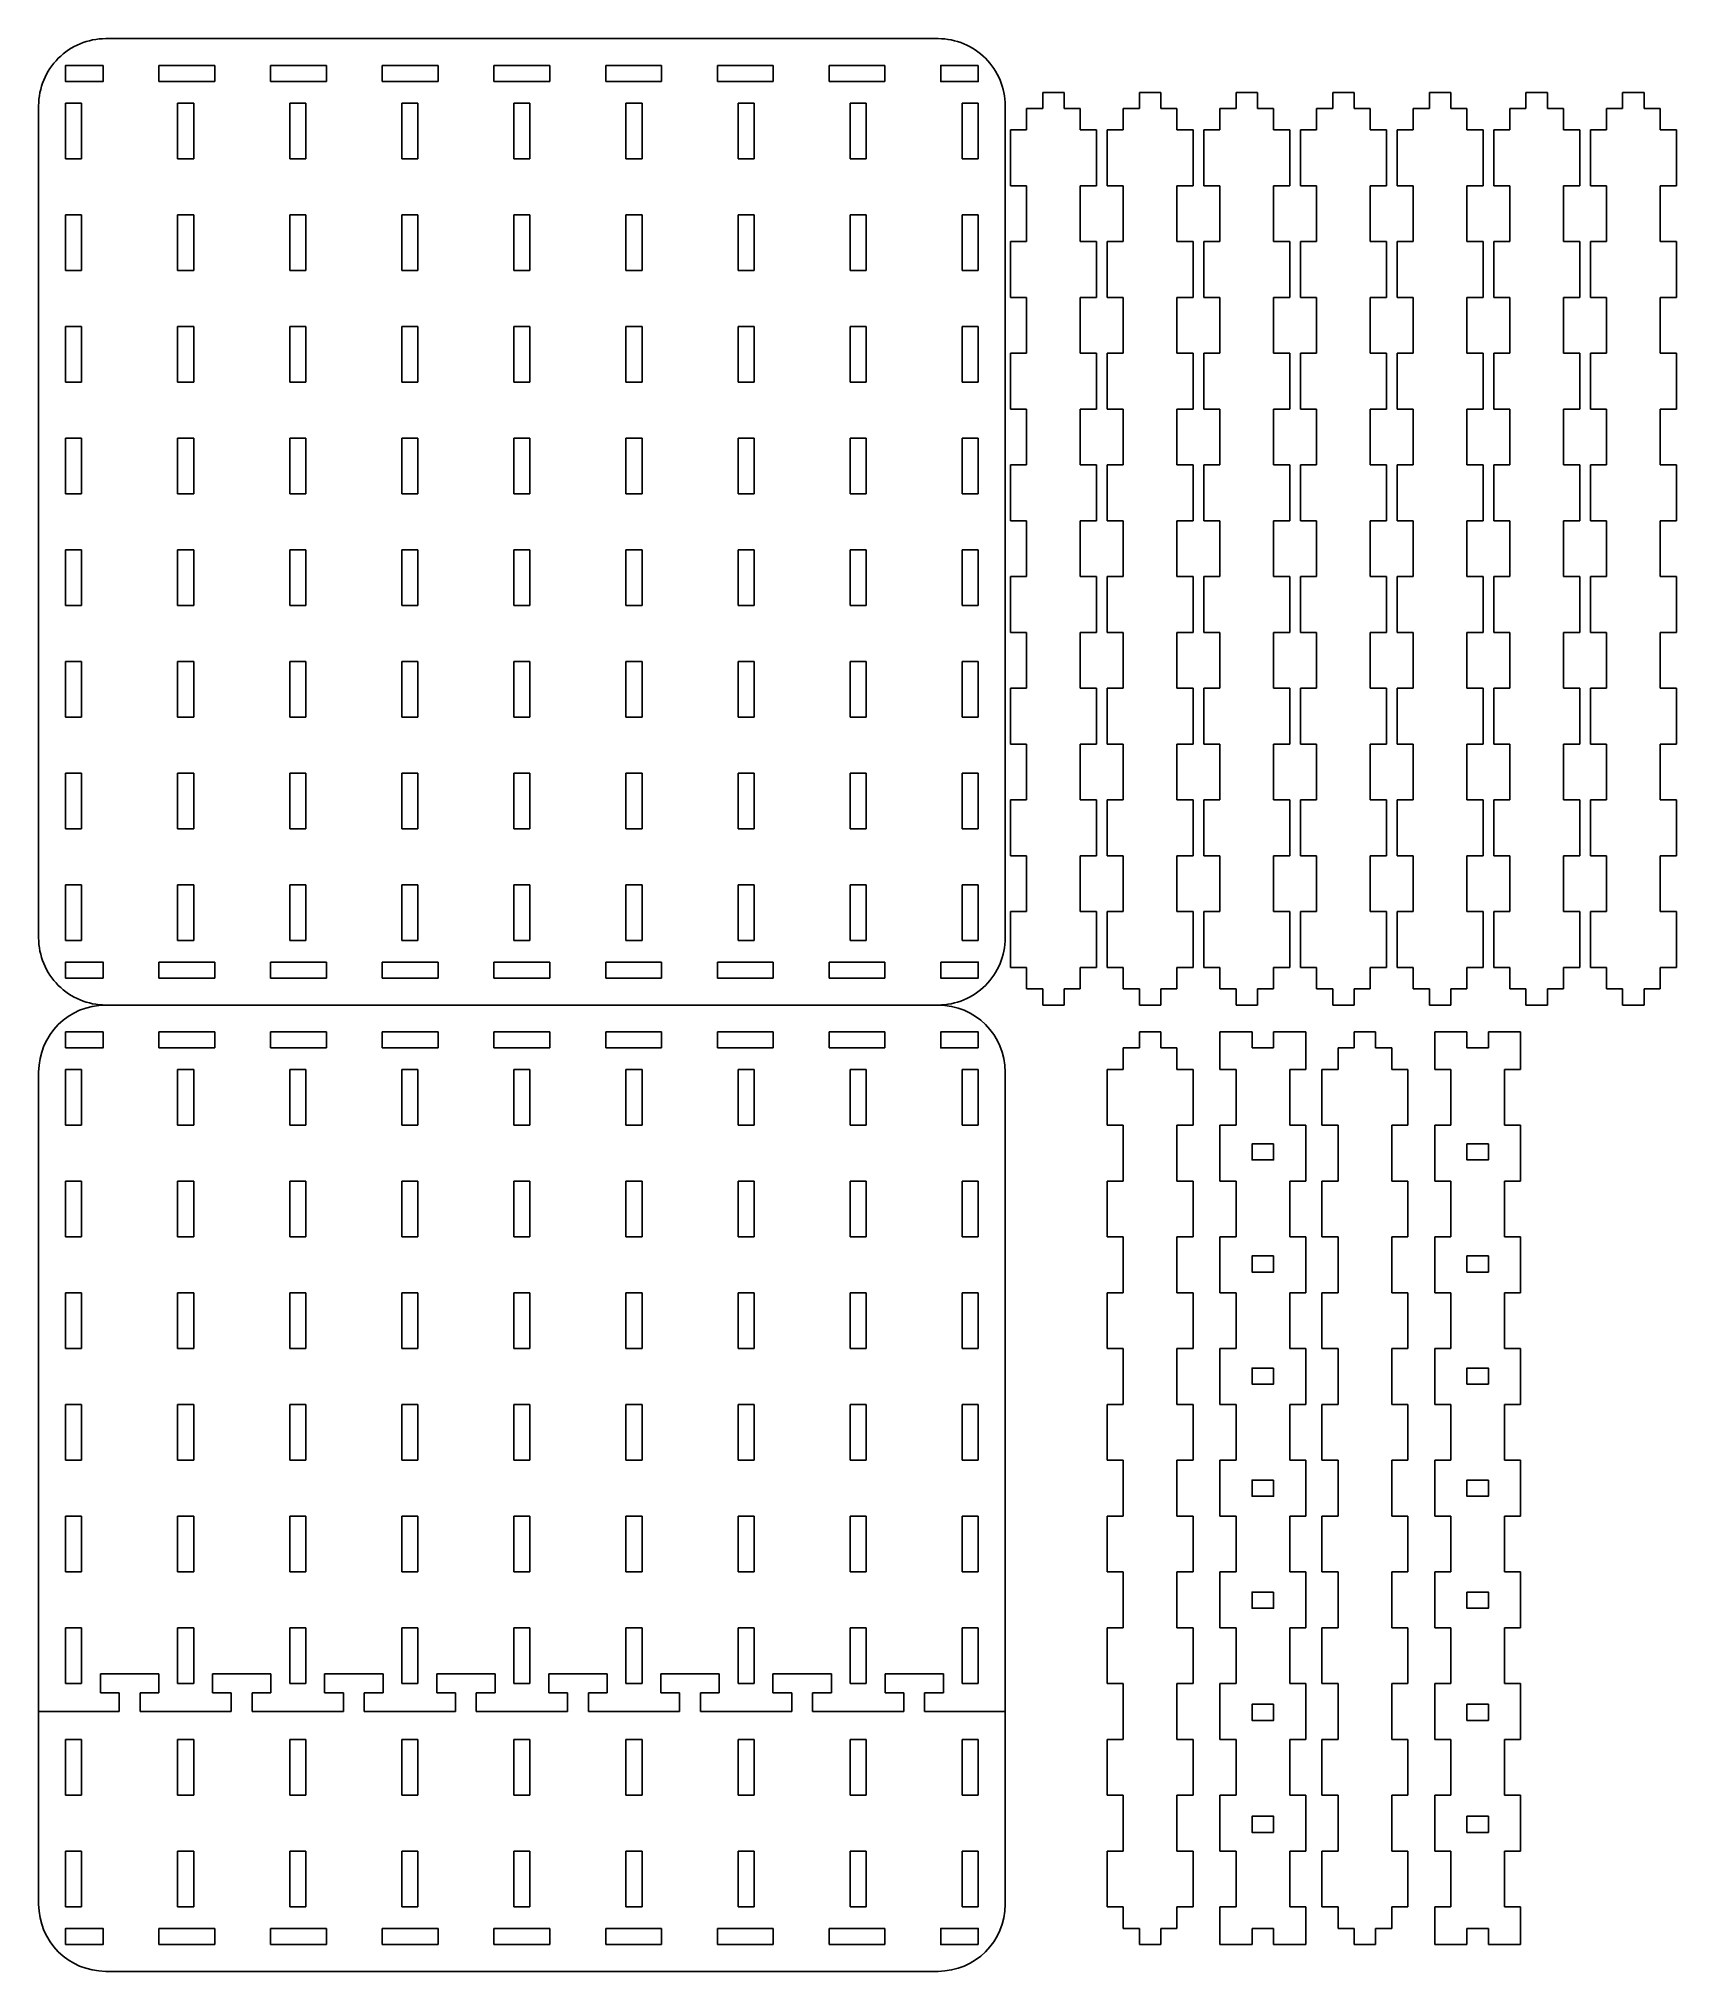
# Model space of a CAD drawing. Header units: millimetres. Extents: x 0 to 305, y 0 to 360.
import ezdxf

# ---------------------------------------------------------------- set-up
doc = ezdxf.new("R2010")
doc.units = ezdxf.units.MM
doc.layers.get('0').update_dxf_attribs({"linetype": 'CONTINUOUS'})

msp = doc.modelspace()

# ---------------------------------------------------------------- linework, layer by layer
for p, q in [((22.4, 352), (22.4, 355)), ((32.8, 355), (22.4, 355)), ((32.8, 352), (32.8, 355)), ((43.2, 352), (43.2, 355)), ((53.6, 355), (43.2, 355)), ((53.6, 352), (53.6, 355)), ((74.4, 355), (64, 355)), ((64, 352), (64, 355)), ((74.4, 352), (74.4, 355)), ((84.8, 352), (84.8, 355)), ((95.2, 355), (84.8, 355)), ((95.2, 352), (95.2, 355)), ((116, 355), (105.6, 355)), ((105.6, 352), (105.6, 355)), ((116, 352), (116, 355)), ((126.4, 352), (126.4, 355)), ((136.8, 355), (126.4, 355)), ((136.8, 352), (136.8, 355)), ((157.6, 355), (147.2, 355)), ((147.2, 352), (147.2, 355)), ((157.6, 352), (157.6, 355)), ((22.4, 352), (32.8, 352)), ((43.2, 352), (53.6, 352)), ((64, 352), (74.4, 352)), ((84.8, 352), (95.2, 352)), ((105.6, 352), (116, 352)), ((126.4, 352), (136.8, 352)), ((147.2, 352), (157.6, 352)), ((187, 350), (191, 350)), ((187, 347), (187, 350)), ((191, 350), (191, 347)), ((205, 347), (205, 350)), ((205, 350), (209, 350)), ((209, 350), (209, 347)), ((223, 350), (227, 350)), ((223, 347), (223, 350)), ((227, 350), (227, 347)), ((241, 350), (245, 350)), ((241, 347), (241, 350)), ((245, 350), (245, 347)), ((259, 350), (263, 350)), ((259, 347), (259, 350)), ((263, 350), (263, 347)), ((277, 350), (281, 350)), ((277, 347), (277, 350)), ((281, 350), (281, 347)), ((295, 350), (299, 350)), ((295, 347), (295, 350)), ((299, 350), (299, 347)), ((5, 348), (5, 337.6)), ((8, 348), (5, 348)), ((8, 348), (8, 337.6)), ((28.88, 348), (25.88, 348)), ((25.88, 348), (25.88, 337.6)), ((28.88, 348), (28.88, 337.6)), ((49.75, 348), (46.75, 348)), ((46.75, 348), (46.75, 337.6)), ((49.75, 348), (49.75, 337.6)), ((70.63, 348), (67.63, 348)), ((67.63, 348), (67.63, 337.6)), ((70.63, 348), (70.63, 337.6)), ((88.5, 348), (88.5, 337.6)), ((91.5, 348), (88.5, 348)), ((91.5, 348), (91.5, 337.6)), ((109.38, 348), (109.38, 337.6)), ((112.38, 348), (109.38, 348)), ((112.38, 348), (112.38, 337.6)), ((133.25, 348), (130.25, 348)), ((130.25, 348), (130.25, 337.6)), ((133.25, 348), (133.25, 337.6)), ((154.13, 348), (151.13, 348)), ((151.13, 348), (151.13, 337.6)), ((154.13, 348), (154.13, 337.6)), ((175, 348), (172, 348)), ((172, 348), (172, 337.6)), ((175, 348), (175, 337.6)), ((184, 347), (187, 347)), ((184, 343), (184, 347)), ((191, 347), (194, 347)), ((194, 347), (194, 343)), ((202, 343), (202, 347)), ((202, 347), (205, 347)), ((209, 347), (212, 347)), ((212, 347), (212, 343)), ((220, 347), (223, 347)), ((220, 343), (220, 347)), ((227, 347), (230, 347)), ((230, 347), (230, 343)), ((238, 347), (241, 347)), ((238, 343), (238, 347)), ((245, 347), (248, 347)), ((248, 347), (248, 343)), ((256, 347), (259, 347)), ((256, 343), (256, 347)), ((263, 347), (266, 347)), ((266, 347), (266, 343)), ((274, 347), (277, 347)), ((274, 343), (274, 347)), ((281, 347), (284, 347)), ((284, 347), (284, 343)), ((292, 347), (295, 347)), ((292, 343), (292, 347)), ((299, 347), (302, 347)), ((302, 347), (302, 343)), ((181, 343), (184, 343)), ((181, 343), (181, 332.6)), ((197, 343), (194, 343)), ((197, 343), (197, 332.6)), ((199, 343), (202, 343)), ((199, 343), (199, 332.6)), ((215, 343), (212, 343)), ((215, 343), (215, 332.6)), ((217, 343), (220, 343)), ((217, 343), (217, 332.6)), ((233, 343), (230, 343)), ((233, 343), (233, 332.6)), ((235, 343), (238, 343)), ((235, 343), (235, 332.6)), ((251, 343), (248, 343)), ((251, 343), (251, 332.6)), ((253, 343), (256, 343)), ((253, 343), (253, 332.6)), ((269, 343), (266, 343)), ((269, 343), (269, 332.6)), ((271, 343), (274, 343)), ((271, 343), (271, 332.6)), ((287, 343), (284, 343)), ((287, 343), (287, 332.6)), ((289, 343), (292, 343)), ((289, 343), (289, 332.6)), ((305, 343), (302, 343)), ((305, 343), (305, 332.6)), ((8, 337.6), (5, 337.6)), ((28.88, 337.6), (25.88, 337.6)), ((49.75, 337.6), (46.75, 337.6)), ((70.63, 337.6), (67.63, 337.6)), ((91.5, 337.6), (88.5, 337.6)), ((112.38, 337.6), (109.38, 337.6)), ((133.25, 337.6), (130.25, 337.6)), ((154.13, 337.6), (151.13, 337.6)), ((175, 337.6), (172, 337.6)), ((181, 332.6), (184, 332.6)), ((184, 332.6), (184, 322.2)), ((194, 332.6), (194, 322.2)), ((197, 332.6), (194, 332.6)), ((199, 332.6), (202, 332.6)), ((202, 332.6), (202, 322.2)), ((212, 332.6), (212, 322.2)), ((215, 332.6), (212, 332.6)), ((217, 332.6), (220, 332.6)), ((220, 332.6), (220, 322.2)), ((230, 332.6), (230, 322.2)), ((233, 332.6), (230, 332.6)), ((235, 332.6), (238, 332.6)), ((238, 332.6), (238, 322.2)), ((248, 332.6), (248, 322.2)), ((251, 332.6), (248, 332.6)), ((253, 332.6), (256, 332.6)), ((256, 332.6), (256, 322.2)), ((266, 332.6), (266, 322.2)), ((269, 332.6), (266, 332.6)), ((271, 332.6), (274, 332.6)), ((274, 332.6), (274, 322.2)), ((284, 332.6), (284, 322.2)), ((287, 332.6), (284, 332.6)), ((289, 332.6), (292, 332.6)), ((292, 332.6), (292, 322.2)), ((302, 332.6), (302, 322.2)), ((305, 332.6), (302, 332.6)), ((5, 327.2), (5, 316.8)), ((8, 327.2), (5, 327.2)), ((8, 327.2), (8, 316.8)), ((28.88, 327.2), (25.88, 327.2)), ((25.88, 327.2), (25.88, 316.8)), ((28.88, 327.2), (28.88, 316.8)), ((49.75, 327.2), (46.75, 327.2)), ((46.75, 327.2), (46.75, 316.8)), ((49.75, 327.2), (49.75, 316.8)), ((67.63, 327.2), (67.63, 316.8)), ((70.63, 327.2), (67.63, 327.2)), ((70.63, 327.2), (70.63, 316.8)), ((91.5, 327.2), (88.5, 327.2)), ((88.5, 327.2), (88.5, 316.8)), ((91.5, 327.2), (91.5, 316.8)), ((112.38, 327.2), (109.38, 327.2)), ((109.38, 327.2), (109.38, 316.8)), ((112.38, 327.2), (112.38, 316.8)), ((133.25, 327.2), (130.25, 327.2)), ((130.25, 327.2), (130.25, 316.8)), ((133.25, 327.2), (133.25, 316.8)), ((154.13, 327.2), (151.13, 327.2)), ((151.13, 327.2), (151.13, 316.8)), ((154.13, 327.2), (154.13, 316.8)), ((172, 327.2), (172, 316.8)), ((175, 327.2), (172, 327.2)), ((175, 327.2), (175, 316.8)), ((181, 322.2), (181, 311.8)), ((181, 322.2), (184, 322.2)), ((197, 322.2), (194, 322.2)), ((197, 322.2), (197, 311.8)), ((199, 322.2), (202, 322.2)), ((199, 322.2), (199, 311.8)), ((215, 322.2), (212, 322.2)), ((215, 322.2), (215, 311.8)), ((217, 322.2), (217, 311.8)), ((217, 322.2), (220, 322.2)), ((233, 322.2), (230, 322.2)), ((233, 322.2), (233, 311.8)), ((235, 322.2), (235, 311.8)), ((235, 322.2), (238, 322.2)), ((251, 322.2), (248, 322.2)), ((251, 322.2), (251, 311.8)), ((253, 322.2), (253, 311.8)), ((253, 322.2), (256, 322.2)), ((269, 322.2), (266, 322.2)), ((269, 322.2), (269, 311.8)), ((271, 322.2), (271, 311.8)), ((271, 322.2), (274, 322.2)), ((287, 322.2), (284, 322.2)), ((287, 322.2), (287, 311.8)), ((289, 322.2), (289, 311.8)), ((289, 322.2), (292, 322.2)), ((305, 322.2), (302, 322.2)), ((305, 322.2), (305, 311.8)), ((8, 316.8), (5, 316.8)), ((28.88, 316.8), (25.88, 316.8)), ((49.75, 316.8), (46.75, 316.8)), ((70.63, 316.8), (67.63, 316.8)), ((91.5, 316.8), (88.5, 316.8)), ((112.38, 316.8), (109.38, 316.8)), ((133.25, 316.8), (130.25, 316.8)), ((154.13, 316.8), (151.13, 316.8)), ((175, 316.8), (172, 316.8)), ((181, 311.8), (184, 311.8)), ((184, 311.8), (184, 301.4)), ((194, 311.8), (194, 301.4)), ((197, 311.8), (194, 311.8)), ((199, 311.8), (202, 311.8)), ((202, 311.8), (202, 301.4)), ((212, 311.8), (212, 301.4)), ((215, 311.8), (212, 311.8)), ((217, 311.8), (220, 311.8)), ((220, 311.8), (220, 301.4)), ((230, 311.8), (230, 301.4)), ((233, 311.8), (230, 311.8)), ((235, 311.8), (238, 311.8)), ((238, 311.8), (238, 301.4)), ((248, 311.8), (248, 301.4)), ((251, 311.8), (248, 311.8)), ((253, 311.8), (256, 311.8)), ((256, 311.8), (256, 301.4)), ((266, 311.8), (266, 301.4)), ((269, 311.8), (266, 311.8)), ((271, 311.8), (274, 311.8)), ((274, 311.8), (274, 301.4)), ((284, 311.8), (284, 301.4)), ((287, 311.8), (284, 311.8)), ((289, 311.8), (292, 311.8)), ((292, 311.8), (292, 301.4)), ((302, 311.8), (302, 301.4)), ((305, 311.8), (302, 311.8)), ((8, 306.4), (5, 306.4)), ((5, 306.4), (5, 296)), ((8, 306.4), (8, 296)), ((28.88, 306.4), (25.88, 306.4)), ((25.88, 306.4), (25.88, 296)), ((28.88, 306.4), (28.88, 296)), ((49.75, 306.4), (46.75, 306.4)), ((46.75, 306.4), (46.75, 296)), ((49.75, 306.4), (49.75, 296)), ((67.63, 306.4), (67.63, 296)), ((70.63, 306.4), (67.63, 306.4)), ((70.63, 306.4), (70.63, 296)), ((88.5, 306.4), (88.5, 296)), ((91.5, 306.4), (88.5, 306.4)), ((91.5, 306.4), (91.5, 296)), ((112.38, 306.4), (109.38, 306.4)), ((109.38, 306.4), (109.38, 296)), ((112.38, 306.4), (112.38, 296)), ((133.25, 306.4), (130.25, 306.4)), ((130.25, 306.4), (130.25, 296)), ((133.25, 306.4), (133.25, 296)), ((151.13, 306.4), (151.13, 296)), ((154.13, 306.4), (151.13, 306.4)), ((154.13, 306.4), (154.13, 296)), ((172, 306.4), (172, 296)), ((175, 306.4), (172, 306.4)), ((175, 306.4), (175, 296)), ((181, 301.4), (181, 291)), ((181, 301.4), (184, 301.4)), ((197, 301.4), (194, 301.4)), ((197, 301.4), (197, 291)), ((199, 301.4), (199, 291)), ((199, 301.4), (202, 301.4)), ((215, 301.4), (212, 301.4)), ((215, 301.4), (215, 291)), ((217, 301.4), (217, 291)), ((217, 301.4), (220, 301.4)), ((233, 301.4), (230, 301.4)), ((233, 301.4), (233, 291)), ((235, 301.4), (235, 291)), ((235, 301.4), (238, 301.4)), ((251, 301.4), (248, 301.4)), ((251, 301.4), (251, 291)), ((253, 301.4), (253, 291)), ((253, 301.4), (256, 301.4)), ((269, 301.4), (266, 301.4)), ((269, 301.4), (269, 291)), ((271, 301.4), (271, 291)), ((271, 301.4), (274, 301.4)), ((287, 301.4), (284, 301.4)), ((287, 301.4), (287, 291)), ((289, 301.4), (289, 291)), ((289, 301.4), (292, 301.4)), ((305, 301.4), (302, 301.4)), ((305, 301.4), (305, 291)), ((8, 296), (5, 296)), ((28.88, 296), (25.88, 296)), ((49.75, 296), (46.75, 296)), ((70.63, 296), (67.63, 296)), ((91.5, 296), (88.5, 296)), ((112.38, 296), (109.38, 296)), ((133.25, 296), (130.25, 296)), ((154.13, 296), (151.13, 296)), ((175, 296), (172, 296)), ((181, 291), (184, 291)), ((184, 291), (184, 280.6)), ((197, 291), (194, 291)), ((194, 291), (194, 280.6)), ((199, 291), (202, 291)), ((202, 291), (202, 280.6)), ((215, 291), (212, 291)), ((212, 291), (212, 280.6)), ((217, 291), (220, 291)), ((220, 291), (220, 280.6)), ((233, 291), (230, 291)), ((230, 291), (230, 280.6)), ((235, 291), (238, 291)), ((238, 291), (238, 280.6)), ((251, 291), (248, 291)), ((248, 291), (248, 280.6)), ((253, 291), (256, 291)), ((256, 291), (256, 280.6)), ((269, 291), (266, 291)), ((266, 291), (266, 280.6)), ((271, 291), (274, 291)), ((274, 291), (274, 280.6)), ((287, 291), (284, 291)), ((284, 291), (284, 280.6)), ((289, 291), (292, 291)), ((292, 291), (292, 280.6)), ((305, 291), (302, 291)), ((302, 291), (302, 280.6)), ((5, 285.6), (5, 275.2)), ((8, 285.6), (5, 285.6)), ((8, 285.6), (8, 275.2)), ((25.88, 285.6), (25.88, 275.2)), ((28.88, 285.6), (25.88, 285.6)), ((28.88, 285.6), (28.88, 275.2)), ((46.75, 285.6), (46.75, 275.2)), ((49.75, 285.6), (46.75, 285.6)), ((49.75, 285.6), (49.75, 275.2)), ((67.63, 285.6), (67.63, 275.2)), ((70.63, 285.6), (67.63, 285.6)), ((70.63, 285.6), (70.63, 275.2)), ((88.5, 285.6), (88.5, 275.2)), ((91.5, 285.6), (88.5, 285.6)), ((91.5, 285.6), (91.5, 275.2)), ((112.38, 285.6), (109.38, 285.6)), ((109.38, 285.6), (109.38, 275.2)), ((112.38, 285.6), (112.38, 275.2)), ((133.25, 285.6), (130.25, 285.6)), ((130.25, 285.6), (130.25, 275.2)), ((133.25, 285.6), (133.25, 275.2)), ((151.13, 285.6), (151.13, 275.2)), ((154.13, 285.6), (151.13, 285.6)), ((154.13, 285.6), (154.13, 275.2)), ((172, 285.6), (172, 275.2)), ((175, 285.6), (172, 285.6)), ((175, 285.6), (175, 275.2)), ((181, 280.6), (184, 280.6)), ((181, 280.6), (181, 270.2)), ((197, 280.6), (194, 280.6)), ((197, 280.6), (197, 270.2)), ((199, 280.6), (202, 280.6)), ((199, 280.6), (199, 270.2)), ((215, 280.6), (212, 280.6)), ((215, 280.6), (215, 270.2)), ((217, 280.6), (220, 280.6)), ((217, 280.6), (217, 270.2)), ((233, 280.6), (230, 280.6)), ((233, 280.6), (233, 270.2)), ((235, 280.6), (238, 280.6)), ((235, 280.6), (235, 270.2)), ((251, 280.6), (248, 280.6)), ((251, 280.6), (251, 270.2)), ((253, 280.6), (256, 280.6)), ((253, 280.6), (253, 270.2)), ((269, 280.6), (266, 280.6)), ((269, 280.6), (269, 270.2)), ((271, 280.6), (274, 280.6)), ((271, 280.6), (271, 270.2)), ((287, 280.6), (284, 280.6)), ((287, 280.6), (287, 270.2)), ((289, 280.6), (292, 280.6)), ((289, 280.6), (289, 270.2)), ((305, 280.6), (302, 280.6)), ((305, 280.6), (305, 270.2)), ((8, 275.2), (5, 275.2)), ((28.88, 275.2), (25.88, 275.2)), ((49.75, 275.2), (46.75, 275.2)), ((70.63, 275.2), (67.63, 275.2)), ((91.5, 275.2), (88.5, 275.2)), ((112.38, 275.2), (109.38, 275.2)), ((133.25, 275.2), (130.25, 275.2)), ((154.13, 275.2), (151.13, 275.2)), ((175, 275.2), (172, 275.2)), ((181, 270.2), (184, 270.2)), ((184, 270.2), (184, 259.8)), ((194, 270.2), (194, 259.8)), ((197, 270.2), (194, 270.2)), ((199, 270.2), (202, 270.2)), ((202, 270.2), (202, 259.8)), ((215, 270.2), (212, 270.2)), ((212, 270.2), (212, 259.8)), ((217, 270.2), (220, 270.2)), ((220, 270.2), (220, 259.8)), ((230, 270.2), (230, 259.8)), ((233, 270.2), (230, 270.2)), ((235, 270.2), (238, 270.2)), ((238, 270.2), (238, 259.8)), ((248, 270.2), (248, 259.8)), ((251, 270.2), (248, 270.2)), ((253, 270.2), (256, 270.2)), ((256, 270.2), (256, 259.8)), ((266, 270.2), (266, 259.8)), ((269, 270.2), (266, 270.2)), ((271, 270.2), (274, 270.2)), ((274, 270.2), (274, 259.8)), ((284, 270.2), (284, 259.8)), ((287, 270.2), (284, 270.2)), ((289, 270.2), (292, 270.2)), ((292, 270.2), (292, 259.8)), ((302, 270.2), (302, 259.8)), ((305, 270.2), (302, 270.2)), ((5, 264.8), (5, 254.4)), ((8, 264.8), (5, 264.8)), ((8, 264.8), (8, 254.4)), ((25.88, 264.8), (25.88, 254.4)), ((28.88, 264.8), (25.88, 264.8)), ((28.88, 264.8), (28.88, 254.4)), ((46.75, 264.8), (46.75, 254.4)), ((49.75, 264.8), (46.75, 264.8)), ((49.75, 264.8), (49.75, 254.4)), ((67.63, 264.8), (67.63, 254.4)), ((70.63, 264.8), (67.63, 264.8)), ((70.63, 264.8), (70.63, 254.4)), ((88.5, 264.8), (88.5, 254.4)), ((91.5, 264.8), (88.5, 264.8)), ((91.5, 264.8), (91.5, 254.4)), ((112.38, 264.8), (109.38, 264.8)), ((109.38, 264.8), (109.38, 254.4)), ((112.38, 264.8), (112.38, 254.4)), ((130.25, 264.8), (130.25, 254.4)), ((133.25, 264.8), (130.25, 264.8)), ((133.25, 264.8), (133.25, 254.4)), ((154.13, 264.8), (151.13, 264.8)), ((151.13, 264.8), (151.13, 254.4)), ((154.13, 264.8), (154.13, 254.4)), ((175, 264.8), (172, 264.8)), ((172, 264.8), (172, 254.4)), ((175, 264.8), (175, 254.4)), ((181, 259.8), (184, 259.8)), ((181, 259.8), (181, 249.4)), ((197, 259.8), (194, 259.8)), ((197, 259.8), (197, 249.4)), ((199, 259.8), (199, 249.4)), ((199, 259.8), (202, 259.8)), ((215, 259.8), (212, 259.8)), ((215, 259.8), (215, 249.4)), ((217, 259.8), (220, 259.8)), ((217, 259.8), (217, 249.4)), ((233, 259.8), (230, 259.8)), ((233, 259.8), (233, 249.4)), ((235, 259.8), (238, 259.8)), ((235, 259.8), (235, 249.4)), ((251, 259.8), (248, 259.8)), ((251, 259.8), (251, 249.4)), ((253, 259.8), (256, 259.8)), ((253, 259.8), (253, 249.4)), ((269, 259.8), (266, 259.8)), ((269, 259.8), (269, 249.4)), ((271, 259.8), (274, 259.8)), ((271, 259.8), (271, 249.4)), ((287, 259.8), (284, 259.8)), ((287, 259.8), (287, 249.4)), ((289, 259.8), (292, 259.8)), ((289, 259.8), (289, 249.4)), ((305, 259.8), (302, 259.8)), ((305, 259.8), (305, 249.4)), ((8, 254.4), (5, 254.4)), ((28.88, 254.4), (25.88, 254.4)), ((49.75, 254.4), (46.75, 254.4)), ((70.63, 254.4), (67.63, 254.4)), ((91.5, 254.4), (88.5, 254.4)), ((112.38, 254.4), (109.38, 254.4)), ((133.25, 254.4), (130.25, 254.4)), ((154.13, 254.4), (151.13, 254.4)), ((175, 254.4), (172, 254.4)), ((181, 249.4), (184, 249.4)), ((184, 249.4), (184, 239)), ((194, 249.4), (194, 239)), ((197, 249.4), (194, 249.4)), ((199, 249.4), (202, 249.4)), ((202, 249.4), (202, 239)), ((212, 249.4), (212, 239)), ((215, 249.4), (212, 249.4)), ((217, 249.4), (220, 249.4)), ((220, 249.4), (220, 239)), ((230, 249.4), (230, 239)), ((233, 249.4), (230, 249.4)), ((235, 249.4), (238, 249.4)), ((238, 249.4), (238, 239)), ((248, 249.4), (248, 239)), ((251, 249.4), (248, 249.4)), ((253, 249.4), (256, 249.4)), ((256, 249.4), (256, 239)), ((266, 249.4), (266, 239)), ((269, 249.4), (266, 249.4)), ((271, 249.4), (274, 249.4)), ((274, 249.4), (274, 239)), ((284, 249.4), (284, 239)), ((287, 249.4), (284, 249.4)), ((289, 249.4), (292, 249.4)), ((292, 249.4), (292, 239)), ((302, 249.4), (302, 239)), ((305, 249.4), (302, 249.4)), ((5, 244), (5, 233.6)), ((8, 244), (5, 244)), ((8, 244), (8, 233.6)), ((25.88, 244), (25.88, 233.6)), ((28.88, 244), (25.88, 244)), ((28.88, 244), (28.88, 233.6)), ((46.75, 244), (46.75, 233.6)), ((49.75, 244), (46.75, 244)), ((49.75, 244), (49.75, 233.6)), ((67.63, 244), (67.63, 233.6)), ((70.63, 244), (67.63, 244)), ((70.63, 244), (70.63, 233.6)), ((91.5, 244), (88.5, 244)), ((88.5, 244), (88.5, 233.6)), ((91.5, 244), (91.5, 233.6)), ((112.38, 244), (109.38, 244)), ((109.38, 244), (109.38, 233.6)), ((112.38, 244), (112.38, 233.6)), ((133.25, 244), (130.25, 244)), ((130.25, 244), (130.25, 233.6)), ((133.25, 244), (133.25, 233.6)), ((151.13, 244), (151.13, 233.6)), ((154.13, 244), (151.13, 244)), ((154.13, 244), (154.13, 233.6)), ((175, 244), (172, 244)), ((172, 244), (172, 233.6)), ((175, 244), (175, 233.6)), ((181, 239), (181, 228.6)), ((181, 239), (184, 239)), ((197, 239), (194, 239)), ((197, 239), (197, 228.6)), ((199, 239), (202, 239)), ((199, 239), (199, 228.6)), ((215, 239), (212, 239)), ((215, 239), (215, 228.6)), ((217, 239), (217, 228.6)), ((217, 239), (220, 239)), ((233, 239), (230, 239)), ((233, 239), (233, 228.6)), ((235, 239), (235, 228.6)), ((235, 239), (238, 239)), ((251, 239), (248, 239)), ((251, 239), (251, 228.6)), ((253, 239), (253, 228.6)), ((253, 239), (256, 239)), ((269, 239), (266, 239)), ((269, 239), (269, 228.6)), ((271, 239), (271, 228.6)), ((271, 239), (274, 239)), ((287, 239), (284, 239)), ((287, 239), (287, 228.6)), ((289, 239), (289, 228.6)), ((289, 239), (292, 239)), ((305, 239), (302, 239)), ((305, 239), (305, 228.6)), ((8, 233.6), (5, 233.6)), ((28.88, 233.6), (25.88, 233.6)), ((49.75, 233.6), (46.75, 233.6)), ((70.63, 233.6), (67.63, 233.6)), ((91.5, 233.6), (88.5, 233.6)), ((112.38, 233.6), (109.38, 233.6)), ((133.25, 233.6), (130.25, 233.6)), ((154.13, 233.6), (151.13, 233.6)), ((175, 233.6), (172, 233.6)), ((181, 228.6), (184, 228.6)), ((184, 228.6), (184, 218.2)), ((194, 228.6), (194, 218.2)), ((197, 228.6), (194, 228.6)), ((199, 228.6), (202, 228.6)), ((202, 228.6), (202, 218.2)), ((215, 228.6), (212, 228.6)), ((212, 228.6), (212, 218.2)), ((217, 228.6), (220, 228.6)), ((220, 228.6), (220, 218.2)), ((230, 228.6), (230, 218.2)), ((233, 228.6), (230, 228.6)), ((235, 228.6), (238, 228.6)), ((238, 228.6), (238, 218.2)), ((248, 228.6), (248, 218.2)), ((251, 228.6), (248, 228.6)), ((253, 228.6), (256, 228.6)), ((256, 228.6), (256, 218.2)), ((266, 228.6), (266, 218.2)), ((269, 228.6), (266, 228.6)), ((271, 228.6), (274, 228.6)), ((274, 228.6), (274, 218.2)), ((284, 228.6), (284, 218.2)), ((287, 228.6), (284, 228.6)), ((289, 228.6), (292, 228.6)), ((292, 228.6), (292, 218.2)), ((302, 228.6), (302, 218.2)), ((305, 228.6), (302, 228.6)), ((5, 223.2), (5, 212.8)), ((8, 223.2), (5, 223.2)), ((8, 223.2), (8, 212.8)), ((28.88, 223.2), (25.88, 223.2)), ((25.88, 223.2), (25.88, 212.8)), ((28.88, 223.2), (28.88, 212.8)), ((46.75, 223.2), (46.75, 212.8)), ((49.75, 223.2), (46.75, 223.2)), ((49.75, 223.2), (49.75, 212.8)), ((67.63, 223.2), (67.63, 212.8)), ((70.63, 223.2), (67.63, 223.2)), ((70.63, 223.2), (70.63, 212.8)), ((88.5, 223.2), (88.5, 212.8)), ((91.5, 223.2), (88.5, 223.2)), ((91.5, 223.2), (91.5, 212.8)), ((112.38, 223.2), (109.38, 223.2)), ((109.38, 223.2), (109.38, 212.8)), ((112.38, 223.2), (112.38, 212.8)), ((130.25, 223.2), (130.25, 212.8)), ((133.25, 223.2), (130.25, 223.2)), ((133.25, 223.2), (133.25, 212.8)), ((154.13, 223.2), (151.13, 223.2)), ((151.13, 223.2), (151.13, 212.8)), ((154.13, 223.2), (154.13, 212.8)), ((175, 223.2), (172, 223.2)), ((172, 223.2), (172, 212.8)), ((175, 223.2), (175, 212.8)), ((181, 218.2), (181, 207.8)), ((181, 218.2), (184, 218.2)), ((197, 218.2), (194, 218.2)), ((197, 218.2), (197, 207.8)), ((199, 218.2), (199, 207.8)), ((199, 218.2), (202, 218.2)), ((215, 218.2), (212, 218.2)), ((215, 218.2), (215, 207.8)), ((217, 218.2), (217, 207.8)), ((217, 218.2), (220, 218.2)), ((233, 218.2), (230, 218.2)), ((233, 218.2), (233, 207.8)), ((235, 218.2), (235, 207.8)), ((235, 218.2), (238, 218.2)), ((251, 218.2), (248, 218.2)), ((251, 218.2), (251, 207.8)), ((253, 218.2), (253, 207.8)), ((253, 218.2), (256, 218.2)), ((269, 218.2), (266, 218.2)), ((269, 218.2), (269, 207.8)), ((271, 218.2), (271, 207.8)), ((271, 218.2), (274, 218.2)), ((287, 218.2), (284, 218.2)), ((287, 218.2), (287, 207.8)), ((289, 218.2), (289, 207.8)), ((289, 218.2), (292, 218.2)), ((305, 218.2), (302, 218.2)), ((305, 218.2), (305, 207.8)), ((8, 212.8), (5, 212.8)), ((28.88, 212.8), (25.88, 212.8)), ((49.75, 212.8), (46.75, 212.8)), ((70.63, 212.8), (67.63, 212.8)), ((91.5, 212.8), (88.5, 212.8)), ((112.38, 212.8), (109.38, 212.8)), ((133.25, 212.8), (130.25, 212.8)), ((154.13, 212.8), (151.13, 212.8)), ((175, 212.8), (172, 212.8)), ((181, 207.8), (184, 207.8)), ((184, 207.8), (184, 197.4)), ((197, 207.8), (194, 207.8)), ((194, 207.8), (194, 197.4)), ((199, 207.8), (202, 207.8)), ((202, 207.8), (202, 197.4)), ((215, 207.8), (212, 207.8)), ((212, 207.8), (212, 197.4)), ((217, 207.8), (220, 207.8)), ((220, 207.8), (220, 197.4)), ((233, 207.8), (230, 207.8)), ((230, 207.8), (230, 197.4)), ((235, 207.8), (238, 207.8)), ((238, 207.8), (238, 197.4)), ((251, 207.8), (248, 207.8)), ((248, 207.8), (248, 197.4)), ((253, 207.8), (256, 207.8)), ((256, 207.8), (256, 197.4)), ((269, 207.8), (266, 207.8)), ((266, 207.8), (266, 197.4)), ((271, 207.8), (274, 207.8)), ((274, 207.8), (274, 197.4)), ((287, 207.8), (284, 207.8)), ((284, 207.8), (284, 197.4)), ((289, 207.8), (292, 207.8)), ((292, 207.8), (292, 197.4)), ((305, 207.8), (302, 207.8)), ((302, 207.8), (302, 197.4)), ((5, 202.4), (5, 192)), ((8, 202.4), (5, 202.4)), ((8, 202.4), (8, 192)), ((25.88, 202.4), (25.88, 192)), ((28.88, 202.4), (25.88, 202.4)), ((28.88, 202.4), (28.88, 192)), ((46.75, 202.4), (46.75, 192)), ((49.75, 202.4), (46.75, 202.4)), ((49.75, 202.4), (49.75, 192)), ((67.63, 202.4), (67.63, 192)), ((70.63, 202.4), (67.63, 202.4)), ((70.63, 202.4), (70.63, 192)), ((88.5, 202.4), (88.5, 192)), ((91.5, 202.4), (88.5, 202.4)), ((91.5, 202.4), (91.5, 192)), ((109.38, 202.4), (109.38, 192)), ((112.38, 202.4), (109.38, 202.4)), ((112.38, 202.4), (112.38, 192)), ((133.25, 202.4), (130.25, 202.4)), ((130.25, 202.4), (130.25, 192)), ((133.25, 202.4), (133.25, 192)), ((151.13, 202.4), (151.13, 192)), ((154.13, 202.4), (151.13, 202.4)), ((154.13, 202.4), (154.13, 192)), ((172, 202.4), (172, 192)), ((175, 202.4), (172, 202.4)), ((175, 202.4), (175, 192)), ((181, 197.4), (181, 187)), ((181, 197.4), (184, 197.4)), ((197, 197.4), (194, 197.4)), ((197, 197.4), (197, 187)), ((199, 197.4), (199, 187)), ((199, 197.4), (202, 197.4)), ((215, 197.4), (212, 197.4)), ((215, 197.4), (215, 187)), ((217, 197.4), (217, 187)), ((217, 197.4), (220, 197.4)), ((233, 197.4), (230, 197.4)), ((233, 197.4), (233, 187)), ((235, 197.4), (235, 187)), ((235, 197.4), (238, 197.4)), ((251, 197.4), (248, 197.4)), ((251, 197.4), (251, 187)), ((253, 197.4), (253, 187)), ((253, 197.4), (256, 197.4)), ((269, 197.4), (266, 197.4)), ((269, 197.4), (269, 187)), ((271, 197.4), (271, 187)), ((271, 197.4), (274, 197.4)), ((287, 197.4), (284, 197.4)), ((287, 197.4), (287, 187)), ((289, 197.4), (289, 187)), ((289, 197.4), (292, 197.4)), ((305, 197.4), (302, 197.4)), ((305, 197.4), (305, 187)), ((8, 192), (5, 192)), ((28.88, 192), (25.88, 192)), ((49.75, 192), (46.75, 192)), ((70.63, 192), (67.63, 192)), ((91.5, 192), (88.5, 192)), ((112.38, 192), (109.38, 192)), ((133.25, 192), (130.25, 192)), ((154.13, 192), (151.13, 192)), ((175, 192), (172, 192)), ((22.4, 185), (22.4, 188)), ((32.8, 188), (22.4, 188)), ((32.8, 185), (32.8, 188)), ((53.6, 188), (43.2, 188)), ((43.2, 185), (43.2, 188)), ((53.6, 185), (53.6, 188)), ((64, 185), (64, 188)), ((74.4, 188), (64, 188)), ((74.4, 185), (74.4, 188)), ((84.8, 185), (84.8, 188)), ((95.2, 188), (84.8, 188)), ((95.2, 185), (95.2, 188)), ((105.6, 185), (105.6, 188)), ((116, 188), (105.6, 188)), ((116, 185), (116, 188)), ((126.4, 185), (126.4, 188)), ((136.8, 188), (126.4, 188)), ((136.8, 185), (136.8, 188)), ((157.6, 188), (147.2, 188)), ((147.2, 185), (147.2, 188)), ((157.6, 185), (157.6, 188)), ((22.4, 185), (32.8, 185)), ((43.2, 185), (53.6, 185)), ((64, 185), (74.4, 185)), ((84.8, 185), (95.2, 185)), ((105.6, 185), (116, 185)), ((126.4, 185), (136.8, 185)), ((147.2, 185), (157.6, 185)), ((181, 187), (184, 187)), ((184, 187), (184, 183)), ((197, 187), (194, 187)), ((194, 187), (194, 183)), ((199, 187), (202, 187)), ((202, 187), (202, 183)), ((212, 187), (212, 183)), ((215, 187), (212, 187)), ((217, 187), (220, 187)), ((220, 187), (220, 183)), ((233, 187), (230, 187)), ((230, 187), (230, 183)), ((235, 187), (238, 187)), ((238, 187), (238, 183)), ((251, 187), (248, 187)), ((248, 187), (248, 183)), ((253, 187), (256, 187)), ((256, 187), (256, 183)), ((269, 187), (266, 187)), ((266, 187), (266, 183)), ((271, 187), (274, 187)), ((274, 187), (274, 183)), ((287, 187), (284, 187)), ((284, 187), (284, 183)), ((289, 187), (292, 187)), ((292, 187), (292, 183)), ((305, 187), (302, 187)), ((302, 187), (302, 183)), ((184, 183), (187, 183)), ((187, 183), (187, 180)), ((187, 180), (191, 180)), ((191, 183), (194, 183)), ((191, 180), (191, 183)), ((202, 183), (205, 183)), ((205, 183), (205, 180)), ((205, 180), (209, 180)), ((209, 180), (209, 183)), ((209, 183), (212, 183)), ((220, 183), (223, 183)), ((223, 183), (223, 180)), ((223, 180), (227, 180)), ((227, 183), (230, 183)), ((227, 180), (227, 183)), ((238, 183), (241, 183)), ((241, 183), (241, 180)), ((241, 180), (245, 180)), ((245, 183), (248, 183)), ((245, 180), (245, 183)), ((256, 183), (259, 183)), ((259, 183), (259, 180)), ((259, 180), (263, 180)), ((263, 183), (266, 183)), ((263, 180), (263, 183)), ((274, 183), (277, 183)), ((277, 183), (277, 180)), ((277, 180), (281, 180)), ((281, 183), (284, 183)), ((281, 180), (281, 183)), ((292, 183), (295, 183)), ((295, 183), (295, 180)), ((295, 180), (299, 180)), ((299, 183), (302, 183)), ((299, 180), (299, 183)), ((22.4, 172), (22.4, 175)), ((32.8, 175), (22.4, 175)), ((32.8, 172), (32.8, 175)), ((43.2, 172), (43.2, 175)), ((53.6, 175), (43.2, 175)), ((53.6, 172), (53.6, 175)), ((64, 172), (64, 175)), ((74.4, 175), (64, 175)), ((74.4, 172), (74.4, 175)), ((95.2, 175), (84.8, 175)), ((84.8, 172), (84.8, 175)), ((95.2, 172), (95.2, 175)), ((105.6, 172), (105.6, 175)), ((116, 175), (105.6, 175)), ((116, 172), (116, 175)), ((136.8, 175), (126.4, 175)), ((126.4, 172), (126.4, 175)), ((136.8, 172), (136.8, 175)), ((147.2, 172), (147.2, 175)), ((157.6, 175), (147.2, 175)), ((157.6, 172), (157.6, 175)), ((205, 172), (205, 175)), ((205, 175), (209, 175)), ((209, 175), (209, 172)), ((220, 168), (220, 175)), ((220, 175), (226, 175)), ((226, 175), (226, 172)), ((230, 175), (236, 175)), ((230, 172), (230, 175)), ((236, 168), (236, 175)), ((245, 175), (249, 175)), ((245, 172), (245, 175)), ((249, 175), (249, 172)), ((260, 168), (260, 175)), ((260, 175), (266, 175)), ((266, 175), (266, 172)), ((270, 175), (276, 175)), ((270, 172), (270, 175)), ((276, 168), (276, 175)), ((22.4, 172), (32.8, 172)), ((43.2, 172), (53.6, 172)), ((64, 172), (74.4, 172)), ((84.8, 172), (95.2, 172)), ((105.6, 172), (116, 172)), ((126.4, 172), (136.8, 172)), ((147.2, 172), (157.6, 172)), ((202, 168), (202, 172)), ((202, 172), (205, 172)), ((209, 172), (212, 172)), ((212, 172), (212, 168)), ((226, 172), (230, 172)), ((242, 168), (242, 172)), ((242, 172), (245, 172)), ((249, 172), (252, 172)), ((252, 172), (252, 168)), ((266, 172), (270, 172)), ((0, 167.5), (0, 12.5)), ((8, 168), (5, 168)), ((5, 168), (5, 157.6)), ((8, 168), (8, 157.6)), ((25.88, 168), (25.88, 157.6)), ((28.88, 168), (25.88, 168)), ((28.88, 168), (28.88, 157.6)), ((46.75, 168), (46.75, 157.6)), ((49.75, 168), (46.75, 168)), ((49.75, 168), (49.75, 157.6)), ((67.63, 168), (67.63, 157.6)), ((70.63, 168), (67.63, 168)), ((70.63, 168), (70.63, 157.6)), ((88.5, 168), (88.5, 157.6)), ((91.5, 168), (88.5, 168)), ((91.5, 168), (91.5, 157.6)), ((109.38, 168), (109.38, 157.6)), ((112.38, 168), (109.38, 168)), ((112.38, 168), (112.38, 157.6)), ((130.25, 168), (130.25, 157.6)), ((133.25, 168), (130.25, 168)), ((133.25, 168), (133.25, 157.6)), ((151.13, 168), (151.13, 157.6)), ((154.13, 168), (151.13, 168)), ((154.13, 168), (154.13, 157.6)), ((172, 168), (172, 157.6)), ((175, 168), (172, 168)), ((175, 168), (175, 157.6)), ((180, 12.5), (180, 167.5)), ((199, 168), (199, 157.6)), ((199, 168), (202, 168)), ((215, 168), (212, 168)), ((215, 168), (215, 157.6)), ((223, 168), (220, 168)), ((223, 168), (223, 157.6)), ((233, 168), (233, 157.6)), ((233, 168), (236, 168)), ((239, 168), (239, 157.6)), ((239, 168), (242, 168)), ((255, 168), (252, 168)), ((255, 168), (255, 157.6)), ((263, 168), (260, 168)), ((263, 168), (263, 157.6)), ((273, 168), (273, 157.6)), ((273, 168), (276, 168)), ((8, 157.6), (5, 157.6)), ((28.88, 157.6), (25.88, 157.6)), ((49.75, 157.6), (46.75, 157.6)), ((70.63, 157.6), (67.63, 157.6)), ((91.5, 157.6), (88.5, 157.6)), ((112.38, 157.6), (109.38, 157.6)), ((133.25, 157.6), (130.25, 157.6)), ((154.13, 157.6), (151.13, 157.6)), ((175, 157.6), (172, 157.6)), ((199, 157.6), (202, 157.6)), ((202, 157.6), (202, 147.2)), ((215, 157.6), (212, 157.6)), ((212, 157.6), (212, 147.2)), ((220, 157.6), (220, 147.2)), ((223, 157.6), (220, 157.6)), ((233, 157.6), (236, 157.6)), ((236, 147.2), (236, 157.6)), ((239, 157.6), (242, 157.6)), ((242, 157.6), (242, 147.2)), ((255, 157.6), (252, 157.6)), ((252, 157.6), (252, 147.2)), ((260, 157.6), (260, 147.2)), ((263, 157.6), (260, 157.6)), ((273, 157.6), (276, 157.6)), ((276, 147.2), (276, 157.6)), ((8, 147.2), (5, 147.2)), ((5, 147.2), (5, 136.8)), ((8, 147.2), (8, 136.8)), ((28.88, 147.2), (25.88, 147.2)), ((25.88, 147.2), (25.88, 136.8)), ((28.88, 147.2), (28.88, 136.8)), ((49.75, 147.2), (46.75, 147.2)), ((46.75, 147.2), (46.75, 136.8)), ((49.75, 147.2), (49.75, 136.8)), ((70.63, 147.2), (67.63, 147.2)), ((67.63, 147.2), (67.63, 136.8)), ((70.63, 147.2), (70.63, 136.8)), ((91.5, 147.2), (88.5, 147.2)), ((88.5, 147.2), (88.5, 136.8)), ((91.5, 147.2), (91.5, 136.8)), ((112.38, 147.2), (109.38, 147.2)), ((109.38, 147.2), (109.38, 136.8)), ((112.38, 147.2), (112.38, 136.8)), ((133.25, 147.2), (130.25, 147.2)), ((130.25, 147.2), (130.25, 136.8)), ((133.25, 147.2), (133.25, 136.8)), ((154.13, 147.2), (151.13, 147.2)), ((151.13, 147.2), (151.13, 136.8)), ((154.13, 147.2), (154.13, 136.8)), ((175, 147.2), (172, 147.2)), ((172, 147.2), (172, 136.8)), ((175, 147.2), (175, 136.8)), ((199, 147.2), (202, 147.2)), ((199, 147.2), (199, 136.8)), ((215, 147.2), (212, 147.2)), ((215, 147.2), (215, 136.8)), ((223, 147.2), (220, 147.2)), ((223, 147.2), (223, 136.8)), ((233, 147.2), (236, 147.2)), ((233, 147.2), (233, 136.8)), ((239, 147.2), (242, 147.2)), ((239, 147.2), (239, 136.8)), ((255, 147.2), (252, 147.2)), ((255, 147.2), (255, 136.8)), ((263, 147.2), (260, 147.2)), ((263, 147.2), (263, 136.8)), ((273, 147.2), (273, 136.8)), ((273, 147.2), (276, 147.2)), ((8, 136.8), (5, 136.8)), ((28.88, 136.8), (25.88, 136.8)), ((49.75, 136.8), (46.75, 136.8)), ((70.63, 136.8), (67.63, 136.8)), ((91.5, 136.8), (88.5, 136.8)), ((112.38, 136.8), (109.38, 136.8)), ((133.25, 136.8), (130.25, 136.8)), ((154.13, 136.8), (151.13, 136.8)), ((175, 136.8), (172, 136.8)), ((199, 136.8), (202, 136.8)), ((202, 136.8), (202, 126.4)), ((215, 136.8), (212, 136.8)), ((212, 136.8), (212, 126.4)), ((220, 136.8), (220, 126.4)), ((223, 136.8), (220, 136.8)), ((233, 136.8), (236, 136.8)), ((236, 126.4), (236, 136.8)), ((239, 136.8), (242, 136.8)), ((242, 136.8), (242, 126.4)), ((252, 136.8), (252, 126.4)), ((255, 136.8), (252, 136.8)), ((263, 136.8), (260, 136.8)), ((260, 136.8), (260, 126.4)), ((273, 136.8), (276, 136.8)), ((276, 126.4), (276, 136.8)), ((8, 126.4), (5, 126.4)), ((5, 126.4), (5, 116)), ((8, 126.4), (8, 116)), ((25.88, 126.4), (25.88, 116)), ((28.88, 126.4), (25.88, 126.4)), ((28.88, 126.4), (28.88, 116)), ((46.75, 126.4), (46.75, 116)), ((49.75, 126.4), (46.75, 126.4)), ((49.75, 126.4), (49.75, 116)), ((67.63, 126.4), (67.63, 116)), ((70.63, 126.4), (67.63, 126.4)), ((70.63, 126.4), (70.63, 116)), ((88.5, 126.4), (88.5, 116)), ((91.5, 126.4), (88.5, 126.4)), ((91.5, 126.4), (91.5, 116)), ((109.38, 126.4), (109.38, 116)), ((112.38, 126.4), (109.38, 126.4)), ((112.38, 126.4), (112.38, 116)), ((130.25, 126.4), (130.25, 116)), ((133.25, 126.4), (130.25, 126.4)), ((133.25, 126.4), (133.25, 116)), ((151.13, 126.4), (151.13, 116)), ((154.13, 126.4), (151.13, 126.4)), ((154.13, 126.4), (154.13, 116)), ((172, 126.4), (172, 116)), ((175, 126.4), (172, 126.4)), ((175, 126.4), (175, 116)), ((199, 126.4), (199, 116)), ((199, 126.4), (202, 126.4)), ((215, 126.4), (212, 126.4)), ((215, 126.4), (215, 116)), ((223, 126.4), (220, 126.4)), ((223, 116), (223, 126.4)), ((233, 126.4), (236, 126.4)), ((233, 126.4), (233, 116)), ((239, 126.4), (239, 116)), ((239, 126.4), (242, 126.4)), ((255, 126.4), (252, 126.4)), ((255, 126.4), (255, 116)), ((263, 126.4), (260, 126.4)), ((263, 116), (263, 126.4)), ((273, 126.4), (276, 126.4)), ((273, 126.4), (273, 116)), ((8, 116), (5, 116)), ((28.88, 116), (25.88, 116)), ((49.75, 116), (46.75, 116)), ((70.63, 116), (67.63, 116)), ((91.5, 116), (88.5, 116)), ((112.38, 116), (109.38, 116)), ((133.25, 116), (130.25, 116)), ((154.13, 116), (151.13, 116)), ((175, 116), (172, 116)), ((199, 116), (202, 116)), ((202, 116), (202, 105.6)), ((215, 116), (212, 116)), ((212, 116), (212, 105.6)), ((220, 116), (220, 105.6)), ((223, 116), (220, 116)), ((233, 116), (236, 116)), ((236, 105.6), (236, 116)), ((239, 116), (242, 116)), ((242, 116), (242, 105.6)), ((252, 116), (252, 105.6)), ((255, 116), (252, 116)), ((263, 116), (260, 116)), ((260, 116), (260, 105.6)), ((273, 116), (276, 116)), ((276, 105.6), (276, 116)), ((8, 105.6), (5, 105.6)), ((5, 105.6), (5, 95.2)), ((8, 105.6), (8, 95.2)), ((25.88, 105.6), (25.88, 95.2)), ((28.88, 105.6), (25.88, 105.6)), ((28.88, 105.6), (28.88, 95.2)), ((46.75, 105.6), (46.75, 95.2)), ((49.75, 105.6), (46.75, 105.6)), ((49.75, 105.6), (49.75, 95.2)), ((67.63, 105.6), (67.63, 95.2)), ((70.63, 105.6), (67.63, 105.6)), ((70.63, 105.6), (70.63, 95.2)), ((88.5, 105.6), (88.5, 95.2)), ((91.5, 105.6), (88.5, 105.6)), ((91.5, 105.6), (91.5, 95.2)), ((109.38, 105.6), (109.38, 95.2)), ((112.38, 105.6), (109.38, 105.6)), ((112.38, 105.6), (112.38, 95.2)), ((130.25, 105.6), (130.25, 95.2)), ((133.25, 105.6), (130.25, 105.6)), ((133.25, 105.6), (133.25, 95.2)), ((151.13, 105.6), (151.13, 95.2)), ((154.13, 105.6), (151.13, 105.6)), ((154.13, 105.6), (154.13, 95.2)), ((172, 105.6), (172, 95.2)), ((175, 105.6), (172, 105.6)), ((175, 105.6), (175, 95.2)), ((199, 105.6), (199, 95.2)), ((199, 105.6), (202, 105.6)), ((215, 105.6), (212, 105.6)), ((215, 105.6), (215, 95.2)), ((223, 105.6), (220, 105.6)), ((223, 95.2), (223, 105.6)), ((233, 105.6), (236, 105.6)), ((233, 105.6), (233, 95.2)), ((239, 105.6), (239, 95.2)), ((239, 105.6), (242, 105.6)), ((255, 105.6), (252, 105.6)), ((255, 105.6), (255, 95.2)), ((263, 105.6), (260, 105.6)), ((263, 95.2), (263, 105.6)), ((273, 105.6), (276, 105.6)), ((273, 105.6), (273, 95.2)), ((8, 95.2), (5, 95.2)), ((28.88, 95.2), (25.88, 95.2)), ((49.75, 95.2), (46.75, 95.2)), ((70.63, 95.2), (67.63, 95.2)), ((91.5, 95.2), (88.5, 95.2)), ((112.38, 95.2), (109.38, 95.2)), ((133.25, 95.2), (130.25, 95.2)), ((154.13, 95.2), (151.13, 95.2)), ((175, 95.2), (172, 95.2)), ((199, 95.2), (202, 95.2)), ((202, 95.2), (202, 84.8)), ((215, 95.2), (212, 95.2)), ((212, 95.2), (212, 84.8)), ((223, 95.2), (220, 95.2)), ((220, 95.2), (220, 84.8)), ((233, 95.2), (236, 95.2)), ((236, 84.8), (236, 95.2)), ((239, 95.2), (242, 95.2)), ((242, 95.2), (242, 84.8)), ((255, 95.2), (252, 95.2)), ((252, 95.2), (252, 84.8)), ((263, 95.2), (260, 95.2)), ((260, 95.2), (260, 84.8)), ((273, 95.2), (276, 95.2)), ((276, 84.8), (276, 95.2)), ((8, 84.8), (5, 84.8)), ((5, 84.8), (5, 74.4)), ((8, 84.8), (8, 74.4)), ((25.88, 84.8), (25.88, 74.4)), ((28.88, 84.8), (25.88, 84.8)), ((28.88, 84.8), (28.88, 74.4)), ((46.75, 84.8), (46.75, 74.4)), ((49.75, 84.8), (46.75, 84.8)), ((49.75, 84.8), (49.75, 74.4)), ((67.63, 84.8), (67.63, 74.4)), ((70.63, 84.8), (67.63, 84.8)), ((70.63, 84.8), (70.63, 74.4)), ((88.5, 84.8), (88.5, 74.4)), ((91.5, 84.8), (88.5, 84.8)), ((91.5, 84.8), (91.5, 74.4)), ((109.38, 84.8), (109.38, 74.4)), ((112.38, 84.8), (109.38, 84.8)), ((112.38, 84.8), (112.38, 74.4)), ((130.25, 84.8), (130.25, 74.4)), ((133.25, 84.8), (130.25, 84.8)), ((133.25, 84.8), (133.25, 74.4)), ((151.13, 84.8), (151.13, 74.4)), ((154.13, 84.8), (151.13, 84.8)), ((154.13, 84.8), (154.13, 74.4)), ((172, 84.8), (172, 74.4)), ((175, 84.8), (172, 84.8)), ((175, 84.8), (175, 74.4)), ((199, 84.8), (202, 84.8)), ((199, 84.8), (199, 74.4)), ((215, 84.8), (212, 84.8)), ((215, 84.8), (215, 74.4)), ((223, 84.8), (220, 84.8)), ((223, 74.4), (223, 84.8)), ((233, 84.8), (233, 74.4)), ((233, 84.8), (236, 84.8)), ((239, 84.8), (242, 84.8)), ((239, 84.8), (239, 74.4)), ((255, 84.8), (252, 84.8)), ((255, 84.8), (255, 74.4)), ((263, 84.8), (260, 84.8)), ((263, 74.4), (263, 84.8)), ((273, 84.8), (276, 84.8)), ((273, 84.8), (273, 74.4)), ((8, 74.4), (5, 74.4)), ((28.88, 74.4), (25.88, 74.4)), ((49.75, 74.4), (46.75, 74.4)), ((70.63, 74.4), (67.63, 74.4)), ((91.5, 74.4), (88.5, 74.4)), ((112.38, 74.4), (109.38, 74.4)), ((133.25, 74.4), (130.25, 74.4)), ((154.13, 74.4), (151.13, 74.4)), ((175, 74.4), (172, 74.4)), ((199, 74.4), (202, 74.4)), ((202, 74.4), (202, 64)), ((215, 74.4), (212, 74.4)), ((212, 74.4), (212, 64)), ((220, 74.4), (220, 64)), ((223, 74.4), (220, 74.4)), ((233, 74.4), (236, 74.4)), ((236, 64), (236, 74.4)), ((239, 74.4), (242, 74.4)), ((242, 74.4), (242, 64)), ((255, 74.4), (252, 74.4)), ((252, 74.4), (252, 64)), ((263, 74.4), (260, 74.4)), ((260, 74.4), (260, 64)), ((273, 74.4), (276, 74.4)), ((276, 64), (276, 74.4)), ((8, 64), (5, 64)), ((5, 64), (5, 53.6)), ((8, 64), (8, 53.6)), ((28.88, 64), (25.88, 64)), ((25.88, 64), (25.88, 53.6)), ((28.88, 64), (28.88, 53.6)), ((49.75, 64), (46.75, 64)), ((46.75, 64), (46.75, 53.6)), ((49.75, 64), (49.75, 53.6)), ((70.63, 64), (67.63, 64)), ((67.63, 64), (67.63, 53.6)), ((70.63, 64), (70.63, 53.6)), ((91.5, 64), (88.5, 64)), ((88.5, 64), (88.5, 53.6)), ((91.5, 64), (91.5, 53.6)), ((112.38, 64), (109.38, 64)), ((109.38, 64), (109.38, 53.6)), ((112.38, 64), (112.38, 53.6)), ((133.25, 64), (130.25, 64)), ((130.25, 64), (130.25, 53.6)), ((133.25, 64), (133.25, 53.6)), ((154.13, 64), (151.13, 64)), ((151.13, 64), (151.13, 53.6)), ((154.13, 64), (154.13, 53.6)), ((175, 64), (172, 64)), ((172, 64), (172, 53.6)), ((175, 64), (175, 53.6)), ((199, 64), (199, 53.6)), ((199, 64), (202, 64)), ((215, 64), (212, 64)), ((215, 64), (215, 53.6)), ((223, 64), (220, 64)), ((223, 53.6), (223, 64)), ((233, 64), (233, 53.6)), ((233, 64), (236, 64)), ((239, 64), (239, 53.6)), ((239, 64), (242, 64)), ((255, 64), (252, 64)), ((255, 64), (255, 53.6)), ((263, 64), (260, 64)), ((263, 53.6), (263, 64)), ((273, 64), (273, 53.6)), ((273, 64), (276, 64)), ((11.5, 55.4), (22.38, 55.4)), ((11.5, 51.9), (11.5, 55.4)), ((22.38, 55.4), (22.38, 51.9)), ((32.38, 55.4), (43.25, 55.4)), ((32.38, 51.9), (32.38, 55.4)), ((43.25, 55.4), (43.25, 51.9)), ((53.25, 55.4), (64.13, 55.4)), ((53.25, 51.9), (53.25, 55.4)), ((64.13, 55.4), (64.13, 51.9)), ((74.13, 55.4), (85, 55.4)), ((74.13, 51.9), (74.13, 55.4)), ((85, 55.4), (85, 51.9)), ((95, 55.4), (105.88, 55.4)), ((95, 51.9), (95, 55.4)), ((105.88, 55.4), (105.88, 51.9)), ((115.88, 51.9), (115.88, 55.4)), ((115.88, 55.4), (126.75, 55.4)), ((126.75, 55.4), (126.75, 51.9)), ((136.75, 55.4), (147.63, 55.4)), ((136.75, 51.9), (136.75, 55.4)), ((147.63, 55.4), (147.63, 51.9)), ((157.63, 55.4), (168.5, 55.4)), ((157.63, 51.9), (157.63, 55.4)), ((168.5, 55.4), (168.5, 51.9)), ((8, 53.6), (5, 53.6)), ((15, 51.9), (11.5, 51.9)), ((15, 51.9), (15, 48.4)), ((22.38, 51.9), (18.88, 51.9)), ((18.88, 51.9), (18.88, 48.4)), ((28.88, 53.6), (25.88, 53.6)), ((35.88, 51.9), (32.38, 51.9)), ((35.88, 51.9), (35.88, 48.4)), ((43.25, 51.9), (39.75, 51.9)), ((39.75, 51.9), (39.75, 48.4)), ((49.75, 53.6), (46.75, 53.6)), ((56.75, 51.9), (53.25, 51.9)), ((56.75, 51.9), (56.75, 48.4)), ((64.13, 51.9), (60.63, 51.9)), ((60.63, 51.9), (60.63, 48.4)), ((70.63, 53.6), (67.63, 53.6)), ((77.63, 51.9), (74.13, 51.9)), ((77.63, 51.9), (77.63, 48.4)), ((85, 51.9), (81.5, 51.9)), ((81.5, 51.9), (81.5, 48.4)), ((91.5, 53.6), (88.5, 53.6)), ((98.5, 51.9), (95, 51.9)), ((98.5, 51.9), (98.5, 48.4)), ((105.88, 51.9), (102.38, 51.9)), ((102.38, 51.9), (102.38, 48.4)), ((112.38, 53.6), (109.38, 53.6)), ((119.38, 51.9), (115.88, 51.9)), ((119.38, 51.9), (119.38, 48.4)), ((123.25, 51.9), (123.25, 48.4)), ((126.75, 51.9), (123.25, 51.9)), ((133.25, 53.6), (130.25, 53.6)), ((140.25, 51.9), (136.75, 51.9)), ((140.25, 51.9), (140.25, 48.4)), ((147.63, 51.9), (144.13, 51.9)), ((144.13, 51.9), (144.13, 48.4)), ((154.13, 53.6), (151.13, 53.6)), ((161.13, 51.9), (157.63, 51.9)), ((161.13, 51.9), (161.13, 48.4)), ((168.5, 51.9), (165, 51.9)), ((165, 51.9), (165, 48.4)), ((175, 53.6), (172, 53.6)), ((199, 53.6), (202, 53.6)), ((202, 53.6), (202, 43.2)), ((215, 53.6), (212, 53.6)), ((212, 53.6), (212, 43.2)), ((223, 53.6), (220, 53.6)), ((220, 53.6), (220, 43.2)), ((233, 53.6), (236, 53.6)), ((236, 43.2), (236, 53.6)), ((239, 53.6), (242, 53.6)), ((242, 53.6), (242, 43.2)), ((255, 53.6), (252, 53.6)), ((252, 53.6), (252, 43.2)), ((260, 53.6), (260, 43.2)), ((263, 53.6), (260, 53.6)), ((273, 53.6), (276, 53.6)), ((276, 43.2), (276, 53.6)), ((15, 48.4), (0, 48.4)), ((18.88, 48.4), (35.88, 48.4)), ((39.75, 48.4), (56.75, 48.4)), ((60.63, 48.4), (77.63, 48.4)), ((81.5, 48.4), (98.5, 48.4)), ((102.38, 48.4), (119.38, 48.4)), ((123.25, 48.4), (140.25, 48.4)), ((144.13, 48.4), (161.13, 48.4)), ((165, 48.4), (180, 48.4)), ((8, 43.2), (5, 43.2)), ((5, 43.2), (5, 32.8)), ((8, 43.2), (8, 32.8)), ((25.88, 43.2), (25.88, 32.8)), ((28.88, 43.2), (25.88, 43.2)), ((28.88, 43.2), (28.88, 32.8)), ((46.75, 43.2), (46.75, 32.8)), ((49.75, 43.2), (46.75, 43.2)), ((49.75, 43.2), (49.75, 32.8)), ((67.63, 43.2), (67.63, 32.8)), ((70.63, 43.2), (67.63, 43.2)), ((70.63, 43.2), (70.63, 32.8)), ((88.5, 43.2), (88.5, 32.8)), ((91.5, 43.2), (88.5, 43.2)), ((91.5, 43.2), (91.5, 32.8)), ((109.38, 43.2), (109.38, 32.8)), ((112.38, 43.2), (109.38, 43.2)), ((112.38, 43.2), (112.38, 32.8)), ((130.25, 43.2), (130.25, 32.8)), ((133.25, 43.2), (130.25, 43.2)), ((133.25, 43.2), (133.25, 32.8)), ((151.13, 43.2), (151.13, 32.8)), ((154.13, 43.2), (151.13, 43.2)), ((154.13, 43.2), (154.13, 32.8)), ((172, 43.2), (172, 32.8)), ((175, 43.2), (172, 43.2)), ((175, 43.2), (175, 32.8)), ((199, 43.2), (199, 32.8)), ((199, 43.2), (202, 43.2)), ((215, 43.2), (212, 43.2)), ((215, 43.2), (215, 32.8)), ((223, 43.2), (220, 43.2)), ((223, 32.8), (223, 43.2)), ((233, 32.8), (233, 43.2)), ((233, 43.2), (236, 43.2)), ((239, 43.2), (242, 43.2)), ((239, 43.2), (239, 32.8)), ((255, 43.2), (252, 43.2)), ((255, 43.2), (255, 32.8)), ((263, 43.2), (260, 43.2)), ((263, 32.8), (263, 43.2)), ((273, 32.8), (273, 43.2)), ((273, 43.2), (276, 43.2)), ((8, 32.8), (5, 32.8)), ((28.88, 32.8), (25.88, 32.8)), ((49.75, 32.8), (46.75, 32.8)), ((70.63, 32.8), (67.63, 32.8)), ((91.5, 32.8), (88.5, 32.8)), ((112.38, 32.8), (109.38, 32.8)), ((133.25, 32.8), (130.25, 32.8)), ((154.13, 32.8), (151.13, 32.8)), ((175, 32.8), (172, 32.8)), ((199, 32.8), (202, 32.8)), ((202, 32.8), (202, 22.4)), ((215, 32.8), (212, 32.8)), ((212, 32.8), (212, 22.4)), ((220, 32.8), (220, 22.4)), ((223, 32.8), (220, 32.8)), ((233, 32.8), (236, 32.8)), ((236, 22.4), (236, 32.8)), ((239, 32.8), (242, 32.8)), ((242, 32.8), (242, 22.4)), ((252, 32.8), (252, 22.4)), ((255, 32.8), (252, 32.8)), ((260, 32.8), (260, 22.4)), ((263, 32.8), (260, 32.8)), ((273, 32.8), (276, 32.8)), ((276, 22.4), (276, 32.8)), ((8, 22.4), (5, 22.4)), ((5, 22.4), (5, 12)), ((8, 22.4), (8, 12)), ((25.88, 22.4), (25.88, 12)), ((28.88, 22.4), (25.88, 22.4)), ((28.88, 22.4), (28.88, 12)), ((46.75, 22.4), (46.75, 12)), ((49.75, 22.4), (46.75, 22.4)), ((49.75, 22.4), (49.75, 12)), ((67.63, 22.4), (67.63, 12)), ((70.63, 22.4), (67.63, 22.4)), ((70.63, 22.4), (70.63, 12)), ((88.5, 22.4), (88.5, 12)), ((91.5, 22.4), (88.5, 22.4)), ((91.5, 22.4), (91.5, 12)), ((109.38, 22.4), (109.38, 12)), ((112.38, 22.4), (109.38, 22.4)), ((112.38, 22.4), (112.38, 12)), ((130.25, 22.4), (130.25, 12)), ((133.25, 22.4), (130.25, 22.4)), ((133.25, 22.4), (133.25, 12)), ((151.13, 22.4), (151.13, 12)), ((154.13, 22.4), (151.13, 22.4)), ((154.13, 22.4), (154.13, 12)), ((172, 22.4), (172, 12)), ((175, 22.4), (172, 22.4)), ((175, 22.4), (175, 12)), ((199, 22.4), (199, 12)), ((199, 22.4), (202, 22.4)), ((215, 22.4), (212, 22.4)), ((215, 22.4), (215, 12)), ((223, 22.4), (220, 22.4)), ((223, 12), (223, 22.4)), ((233, 12), (233, 22.4)), ((233, 22.4), (236, 22.4)), ((239, 22.4), (242, 22.4)), ((239, 22.4), (239, 12)), ((255, 22.4), (252, 22.4)), ((255, 22.4), (255, 12)), ((263, 22.4), (260, 22.4)), ((263, 12), (263, 22.4)), ((273, 12), (273, 22.4)), ((273, 22.4), (276, 22.4)), ((8, 12), (5, 12)), ((28.88, 12), (25.88, 12)), ((49.75, 12), (46.75, 12)), ((70.63, 12), (67.63, 12)), ((91.5, 12), (88.5, 12)), ((112.38, 12), (109.38, 12)), ((133.25, 12), (130.25, 12)), ((154.13, 12), (151.13, 12)), ((175, 12), (172, 12)), ((199, 12), (202, 12)), ((202, 12), (202, 8)), ((215, 12), (212, 12)), ((212, 12), (212, 8)), ((220, 12), (220, 5)), ((223, 12), (220, 12)), ((233, 12), (236, 12)), ((236, 12), (236, 5)), ((239, 12), (242, 12)), ((242, 12), (242, 8)), ((252, 12), (252, 8)), ((255, 12), (252, 12)), ((260, 12), (260, 5)), ((263, 12), (260, 12)), ((273, 12), (276, 12)), ((276, 12), (276, 5)), ((32.8, 8), (22.4, 8)), ((22.4, 5), (22.4, 8)), ((32.8, 5), (32.8, 8)), ((53.6, 8), (43.2, 8)), ((43.2, 5), (43.2, 8)), ((53.6, 5), (53.6, 8)), ((74.4, 8), (64, 8)), ((64, 5), (64, 8)), ((74.4, 5), (74.4, 8)), ((95.2, 8), (84.8, 8)), ((84.8, 5), (84.8, 8)), ((95.2, 5), (95.2, 8)), ((116, 8), (105.6, 8)), ((105.6, 5), (105.6, 8)), ((116, 5), (116, 8)), ((126.4, 5), (126.4, 8)), ((136.8, 8), (126.4, 8)), ((136.8, 5), (136.8, 8)), ((157.6, 8), (147.2, 8)), ((147.2, 5), (147.2, 8)), ((157.6, 5), (157.6, 8)), ((202, 8), (205, 8)), ((205, 8), (205, 5)), ((209, 5), (209, 8)), ((209, 8), (212, 8)), ((230, 8), (226, 8)), ((226, 8), (226, 5)), ((230, 8), (226, 8)), ((226, 8), (226, 5)), ((230, 5), (230, 8)), ((230, 5), (230, 8)), ((242, 8), (245, 8)), ((245, 8), (245, 5)), ((249, 8), (252, 8)), ((249, 5), (249, 8)), ((266, 8), (266, 5)), ((270, 8), (266, 8)), ((266, 8), (266, 5)), ((270, 8), (266, 8)), ((270, 5), (270, 8)), ((270, 5), (270, 8)), ((22.4, 5), (32.8, 5)), ((43.2, 5), (53.6, 5)), ((64, 5), (74.4, 5)), ((84.8, 5), (95.2, 5)), ((105.6, 5), (116, 5)), ((126.4, 5), (136.8, 5)), ((147.2, 5), (157.6, 5)), ((205, 5), (209, 5)), ((226, 5), (220, 5)), ((236, 5), (230, 5)), ((245, 5), (249, 5)), ((266, 5), (260, 5)), ((276, 5), (270, 5)), ((12.5, 0), (167.5, 0))]:
    msp.add_line(p, q)
msp.add_lwpolyline([(12.5, 180), (167.5, 180, 0.414214), (180, 192.5), (180, 347.5, 0.414214), (167.5, 360), (12.5, 360, 0.414214), (0, 347.5), (0, 192.5, 0.414214)], format="xyb", close=True)
for points in [[(12, 355), (5, 355), (5, 352), (12, 352)], [(175, 355), (175, 352), (168, 352), (168, 355)], [(5, 185), (12, 185), (12, 188), (5, 188)], [(168, 188), (175, 188), (175, 185), (168, 185)], [(5, 172), (12, 172), (12, 175), (5, 175)], [(175, 172), (168, 172), (168, 175), (175, 175)], [(230, 154.13), (226, 154.13), (226, 151.13), (230, 151.13)], [(266, 154.13), (266, 151.13), (270, 151.13), (270, 154.13)], [(230, 133.25), (226, 133.25), (226, 130.25), (230, 130.25)], [(266, 130.25), (270, 130.25), (270, 133.25), (266, 133.25)], [(230, 112.38), (226, 112.38), (226, 109.38), (230, 109.38)], [(266, 109.38), (270, 109.38), (270, 112.38), (266, 112.38)], [(230, 91.5), (226, 91.5), (226, 88.5), (230, 88.5)], [(270, 91.5), (266, 91.5), (266, 88.5), (270, 88.5)], [(230, 70.63), (226, 70.63), (226, 67.63), (230, 67.63)], [(266, 70.63), (266, 67.63), (270, 67.63), (270, 70.63)], [(230, 49.75), (226, 49.75), (226, 46.75), (230, 46.75)], [(270, 46.75), (270, 49.75), (266, 49.75), (266, 46.75)], [(230, 25.88), (230, 28.88), (226, 28.88), (226, 25.88)], [(266, 25.88), (270, 25.88), (270, 28.88), (266, 28.88)], [(5, 5), (12, 5), (12, 8), (5, 8)], [(175, 5), (168, 5), (168, 8), (175, 8)]]:
    msp.add_lwpolyline(points, close=True)
for centre, start, end in [((12.5, 167.5), 90, 180), ((167.5, 167.5), 0, 90), ((12.5, 12.5), 180, 270), ((167.5, 12.5), -90, 0)]:
    msp.add_arc(centre, 12.5, start, end)

doc.saveas('drawing.dxf')
